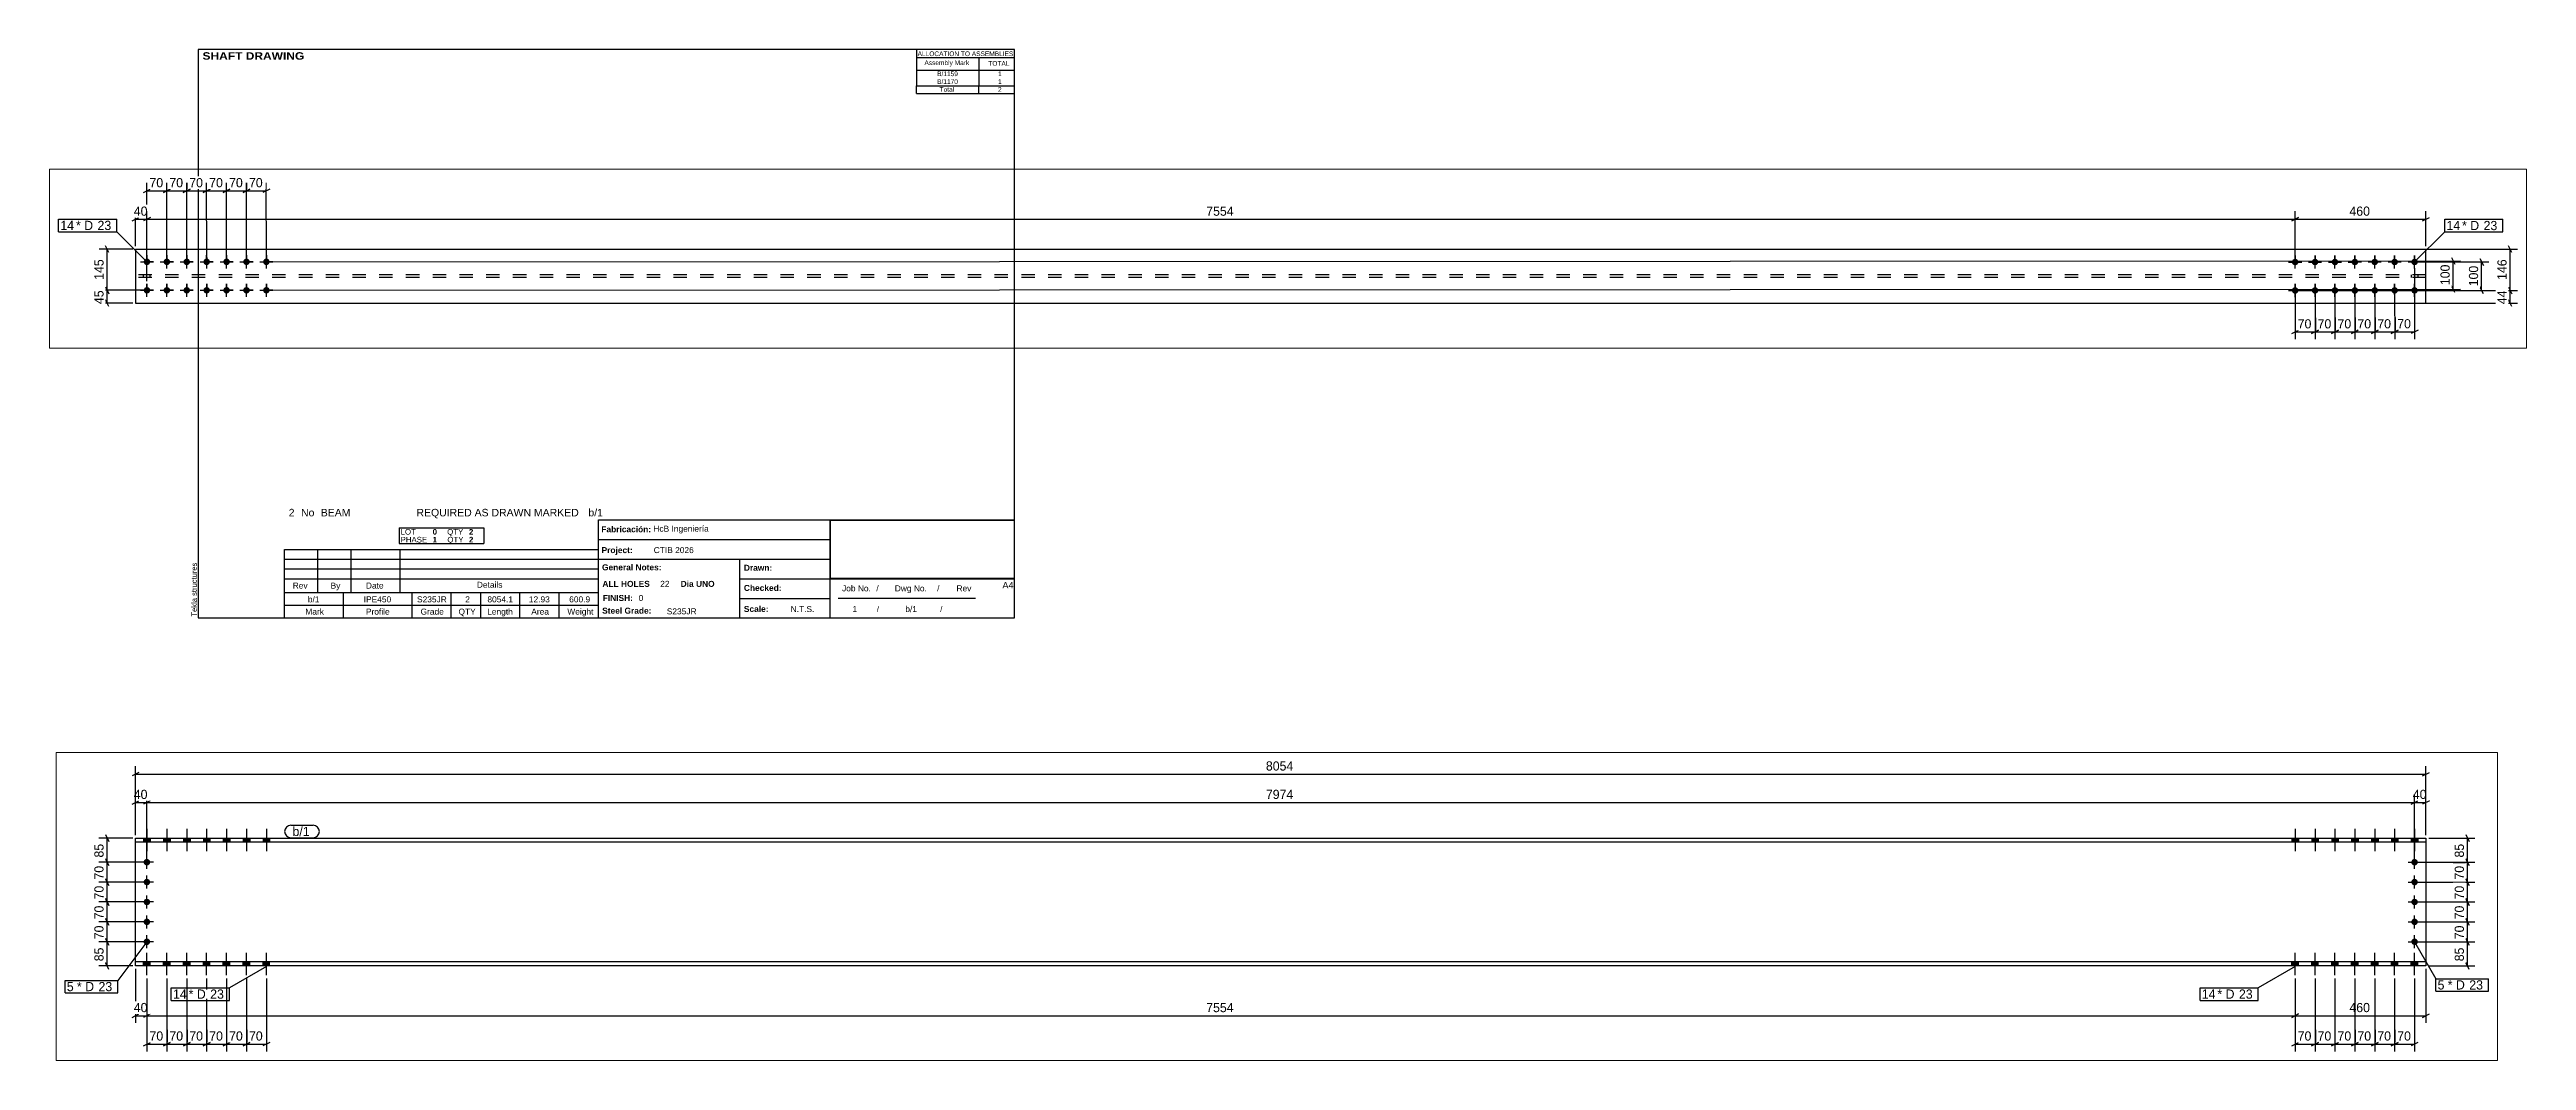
# Paper-space layout 'Layout1' of a CAD drawing. Header units: millimetres. Extents: x -47 to 824, y -151 to 205.
# The model-space entities are those that its viewports show. They can reach past a viewport. Long polylines and large blocks are cut down to what shows.
import ezdxf

# ---------------------------------------------------------------- set-up
doc = ezdxf.new("R2010")
doc.units = ezdxf.units.MM
doc.linetypes.add('DXK_LINE_DOT2', pattern=[3.9198, 1.9599, -1.9599])
doc.linetypes.add('DXK_LINE_DOT4', pattern=[0.9408, 0.4704, -0.4704])
doc.layers.add('Viewport layer', color=7, linetype='Continuous', plot=False)
doc.styles.add('Arial', font='ARIAL.TTF', dxfattribs={"height": 0.2})
doc.styles.add('Arial Black', font='ARIBLK.TTF', dxfattribs={"height": 0.2})
doc.styles.add('Arial Bold', font='ARIALBD.TTF', dxfattribs={"height": 0.2})
doc.styles.add('Comic Sans MS', font='COMIC.TTF', dxfattribs={"height": 0.2})

psp = doc.layouts.get("Layout1")

# ---------------------------------------------------------------- texts
at = {"color": 7}
for s, height, style, p in [(' SHAFT DRAWING', 2.6342, 'Arial Black', (5.3, 201.42)), ('ALLOCATION TO ASSEMBLIES', 1.6475, 'Arial', (257.95, 202.68)), ('Assembly Mark', 1.6475, 'Arial', (260.35, 199.52)), ('TOTAL', 1.648, 'Arial', (282.81, 199.28)), ('2', 2.64, 'Arial', (36.8, 40.76)), ('No', 2.636, 'Arial', (41.13, 40.76)), ('BEAM', 2.636, 'Arial', (48.08, 40.76)), ('REQUIRED AS DRAWN MARKED', 2.636, 'Arial', (81.71, 40.76)), ('b/1', 2.636, 'Arial', (142.18, 40.76)), ('b/1', 2.109, 'Arial', (43.53, 10.5)), ('IPE450', 2.109, 'Arial', (63.17, 10.5)), ('S235JR', 2.109, 'Arial', (81.91, 10.5)), ('2', 2.11, 'Arial', (98.86, 10.5)), ('8054.1', 2.109, 'Arial', (106.66, 10.5)), ('12.93', 2.109, 'Arial', (121.24, 10.5)), ('600.9', 2.109, 'Arial', (135.43, 10.5)), ('FINISH:', 2.107, 'Arial Bold', (147.22, 11)), ('0', 2.11, 'Arial', (159.84, 11))]:
    psp.add_text(s, height=height, dxfattribs=dict(at, style=style)).set_placement(p)
at = {"color": 7, "linetype": 'Continuous'}
for s, height, style, p in [('B/1159', 1.648, 'Arial', (264.81, 195.63)), ('B/1170', 1.648, 'Arial', (264.81, 192.87)), ('Total', 1.648, 'Arial', (265.67, 190.12)), ('2', 1.65, 'Arial', (286.21, 190.12)), ('1', 1.65, 'Arial', (286.23, 195.63)), ('1', 1.65, 'Arial', (286.23, 192.87)), ('LOT', 1.977, 'Arial', (76.13, 34.33)), ('0', 1.98, 'Arial Bold', (87.41, 34.33)), ('QTY', 1.977, 'Arial', (92.51, 34.33)), ('2', 1.98, 'Arial Bold', (100.18, 34.33)), ('Fabricación:', 2.1074, 'Arial Bold', (146.73, 35.16)), ('HcB Ingeniería', 2.1088, 'Arial', (165.02, 35.36)), ('PHASE', 1.977, 'Arial', (76.13, 31.57)), ('1', 1.98, 'Arial Bold', (87.41, 31.57)), ('QTY', 1.977, 'Arial', (92.58, 31.57)), ('2', 1.98, 'Arial Bold', (100.18, 31.57)), ('Project:', 2.107, 'Arial Bold', (146.81, 27.83)), ('CTIB 2026', 2.109, 'Arial', (165.14, 27.83)), ('Rev', 2.109, 'Arial', (38.21, 15.35)), ('By', 2.109, 'Arial', (51.53, 15.35)), ('Date', 2.109, 'Arial', (63.94, 15.35)), ('Details', 2.109, 'Arial', (102.96, 15.63)), ('General Notes:', 2.1074, 'Arial Bold', (146.96, 21.78)), ('ALL HOLES', 2.107, 'Arial Bold', (147.1, 15.96)), ('22', 2.109, 'Arial', (167.43, 15.96)), ('Dia UNO', 2.107, 'Arial Bold', (174.62, 15.96)), ('Drawn:', 2.107, 'Arial Bold', (196.85, 21.62)), ('A4', 2.307, 'Arial', (287.76, 15.38)), ('Steel Grade:', 2.1074, 'Arial Bold', (147.01, 6.52)), ('Scale:', 2.107, 'Arial Bold', (196.85, 7.13)), ('Checked:', 2.107, 'Arial Bold', (196.85, 14.53)), ('N.T.S.', 2.109, 'Arial', (213.29, 7.08)), ('Job No.', 2.109, 'Arial', (231.37, 14.37)), ('1', 2.11, 'Arial', (235.04, 7.08)), ('/', 2.11, 'Arial', (243.42, 14.37)), ('/', 1.98, 'Arial', (243.58, 7.08)), ('Dwg No.', 2.109, 'Arial', (249.91, 14.37)), ('b/1', 2.109, 'Arial', (253.62, 7.08)), ('/', 2.11, 'Arial', (264.81, 14.37)), ('/', 1.98, 'Arial', (265.88, 7.08)), ('Rev', 2.109, 'Arial', (271.61, 14.37)), ('Mark', 2.109, 'Arial', (42.64, 6.19)), ('Profile', 2.109, 'Arial', (63.95, 6.19)), ('Grade', 2.109, 'Arial', (83.16, 6.19)), ('QTY', 2.109, 'Arial', (96.49, 6.19)), ('Length', 2.109, 'Arial', (106.58, 6.19)), ('Area', 2.109, 'Arial', (122.09, 6.19)), ('Weight', 2.109, 'Arial', (134.77, 6.19)), ('S235JR', 2.109, 'Arial', (169.74, 6.28))]:
    psp.add_text(s, height=height, dxfattribs=dict(at, style=style)).set_placement(p)
at = {"color": 174, "linetype": 'Continuous', "style": 'Arial'}
psp.add_text('Tekla structures', height=1.9102, rotation=90, dxfattribs=at).set_placement((4.5, 5.5))

msp = doc.modelspace()

# ---------------------------------------------------------------- hatches: boundary and pattern name
at = {"linetype": 'Continuous'}
for points in [[(14017.9, 697.6, -1), (14040.9, 697.6, -1)], [(14041, 782.6), (14018, 782.6), (14018, 768), (14041, 768)], [(14041.1, 782.6), (14018.1, 782.6), (14018.1, 768), (14041.1, 768)], [(14111, 782.6), (14088, 782.6), (14088, 768), (14111, 768)], [(14111.1, 782.6), (14088.1, 782.6), (14088.1, 768), (14111.1, 768)], [(14181, 782.6), (14158, 782.6), (14158, 768), (14181, 768)], [(14181.1, 782.6), (14158.1, 782.6), (14158.1, 768), (14181.1, 768)], [(14251, 782.6), (14228, 782.6), (14228, 768), (14251, 768)], [(14251.1, 782.6), (14228.1, 782.6), (14228.1, 768), (14251.1, 768)], [(14321, 782.6), (14298, 782.6), (14298, 768), (14321, 768)], [(14321.1, 782.6), (14298.1, 782.6), (14298.1, 768), (14321.1, 768)], [(14391, 782.6), (14368, 782.6), (14368, 768), (14391, 768)], [(14391.1, 782.6), (14368.1, 782.6), (14368.1, 768), (14391.1, 768)], [(14461, 782.6), (14438, 782.6), (14438, 768), (14461, 768)], [(14461.1, 782.6), (14438.1, 782.6), (14438.1, 768), (14461.1, 768)], [(21595, 782.6), (21572, 782.6), (21572, 768), (21595, 768)], [(21595, 782.6), (21572, 782.6), (21572, 768), (21595, 768)], [(21665, 782.6), (21642, 782.6), (21642, 768), (21665, 768)], [(21665, 782.6), (21642, 782.6), (21642, 768), (21665, 768)], [(21735, 782.6), (21712, 782.6), (21712, 768), (21735, 768)], [(21735, 782.6), (21712, 782.6), (21712, 768), (21735, 768)], [(21805, 782.6), (21782, 782.6), (21782, 768), (21805, 768)], [(21805, 782.6), (21782, 782.6), (21782, 768), (21805, 768)], [(21875, 782.6), (21852, 782.6), (21852, 768), (21875, 768)], [(21875, 782.6), (21852, 782.6), (21852, 768), (21875, 768)], [(21945, 782.6), (21922, 782.6), (21922, 768), (21945, 768)], [(21945, 782.6), (21922, 782.6), (21922, 768), (21945, 768)], [(22015, 782.6), (21992, 782.6), (21992, 768), (22015, 768)], [(22015, 782.6), (21992, 782.6), (21992, 768), (22015, 768)], [(21992, 697.6, -1), (22015, 697.6, -1)], [(14017.9, 627.6, -1), (14040.9, 627.6, -1)], [(21992, 627.6, -1), (22015, 627.6, -1)], [(14017.9, 557.6, -1), (14040.9, 557.6, -1)], [(21992, 557.6, -1), (22015, 557.6, -1)], [(14017.9, 487.6, -1), (14040.9, 487.6, -1)], [(21992, 487.6, -1), (22015, 487.6, -1)], [(14017.9, 417.6, -1), (14040.9, 417.6, -1)], [(21992, 417.6, -1), (22015, 417.6, -1)], [(342.5, 315.7, -1), (342.5, 292.7, -1)], [(412.5, 315.7, -1), (412.5, 292.7, -1)], [(482.5, 315.7, -1), (482.5, 292.7, -1)], [(552.5, 315.7, -1), (552.5, 292.7, -1)], [(622.5, 315.8, -1), (622.5, 292.8, -1)], [(692.5, 315.8, -1), (692.5, 292.8, -1)], [(762.5, 315.8, -1), (762.5, 292.8, -1)], [(7896.4, 315, -1), (7896.4, 292, -1)], [(7966.4, 315.1, -1), (7966.4, 292.1, -1)], [(8036.4, 315.1, -1), (8036.4, 292.1, -1)], [(8106.4, 315.1, -1), (8106.4, 292.1, -1)], [(8176.4, 315.2, -1), (8176.4, 292.2, -1)], [(8246.4, 315.2, -1), (8246.4, 292.2, -1)], [(8316.4, 315.2, -1), (8316.4, 292.2, -1)], [(14041, 347.2), (14018, 347.2), (14018, 332.6), (14041, 332.6)], [(14041.1, 347.2), (14018.1, 347.2), (14018.1, 332.6), (14041.1, 332.6)], [(14111, 347.2), (14088, 347.2), (14088, 332.6), (14111, 332.6)], [(14111.1, 347.2), (14088.1, 347.2), (14088.1, 332.6), (14111.1, 332.6)], [(14181, 347.2), (14158, 347.2), (14158, 332.6), (14181, 332.6)], [(14181.1, 347.2), (14158.1, 347.2), (14158.1, 332.6), (14181.1, 332.6)], [(14251, 347.2), (14228, 347.2), (14228, 332.6), (14251, 332.6)], [(14251.1, 347.2), (14228.1, 347.2), (14228.1, 332.6), (14251.1, 332.6)], [(14321, 347.2), (14298, 347.2), (14298, 332.6), (14321, 332.6)], [(14321.1, 347.2), (14298.1, 347.2), (14298.1, 332.6), (14321.1, 332.6)], [(14391, 347.2), (14368, 347.2), (14368, 332.6), (14391, 332.6)], [(14391.1, 347.2), (14368.1, 347.2), (14368.1, 332.6), (14391.1, 332.6)], [(14461, 347.2), (14438, 347.2), (14438, 332.6), (14461, 332.6)], [(14461.1, 347.2), (14438.1, 347.2), (14438.1, 332.6), (14461.1, 332.6)], [(21595, 347.2), (21572, 347.2), (21572, 332.6), (21595, 332.6)], [(21595, 347.2), (21572, 347.2), (21572, 332.6), (21595, 332.6)], [(21665, 347.2), (21642, 347.2), (21642, 332.6), (21665, 332.6)], [(21665, 347.2), (21642, 347.2), (21642, 332.6), (21665, 332.6)], [(21735, 347.2), (21712, 347.2), (21712, 332.6), (21735, 332.6)], [(21735, 347.2), (21712, 347.2), (21712, 332.6), (21735, 332.6)], [(21805, 347.2), (21782, 347.2), (21782, 332.6), (21805, 332.6)], [(21805, 347.2), (21782, 347.2), (21782, 332.6), (21805, 332.6)], [(21875, 347.2), (21852, 347.2), (21852, 332.6), (21875, 332.6)], [(21875, 347.2), (21852, 347.2), (21852, 332.6), (21875, 332.6)], [(21945, 347.2), (21922, 347.2), (21922, 332.6), (21945, 332.6)], [(21945, 347.2), (21922, 347.2), (21922, 332.6), (21945, 332.6)], [(22015, 347.2), (21992, 347.2), (21992, 332.6), (22015, 332.6)], [(22015, 347.2), (21992, 347.2), (21992, 332.6), (22015, 332.6)], [(342.5, 215.7, -1), (342.5, 192.7, -1)], [(412.5, 215.7, -1), (412.5, 192.7, -1)], [(482.5, 215.7, -1), (482.5, 192.7, -1)], [(552.5, 215.7, -1), (552.5, 192.7, -1)], [(622.5, 215.8, -1), (622.5, 192.8, -1)], [(692.5, 215.8, -1), (692.5, 192.8, -1)], [(762.5, 215.8, -1), (762.5, 192.8, -1)], [(7896.4, 215, -1), (7896.4, 192, -1)], [(7966.4, 215.1, -1), (7966.4, 192.1, -1)], [(8036.4, 215.1, -1), (8036.4, 192.1, -1)], [(8106.4, 215.1, -1), (8106.4, 192.1, -1)], [(8176.4, 215.2, -1), (8176.4, 192.2, -1)], [(8246.4, 215.2, -1), (8246.4, 192.2, -1)], [(8316.4, 215.2, -1), (8316.4, 192.2, -1)]]:
    msp.add_hatch(color=3, dxfattribs=at).paths.add_polyline_path(points)

# ---------------------------------------------------------------- linework, layer by layer
at = {"color": 8, "linetype": 'Continuous'}
for p, q in [((13989.4, 1007.6), (22043.5, 1007.6)), ((13977.4, 901.6), (14001.4, 913.6)), ((13989.4, 792.6), (13989.4, 936)), ((13989.4, 907.6), (14029.4, 907.6)), ((14041.4, 913.6), (14017.4, 901.6)), ((14041.4, 913.6), (14017.4, 901.6)), ((14029.4, 707.6), (14029.4, 936)), ((14029.4, 707.6), (14029.4, 936)), ((21991.5, 901.6), (22015.5, 913.6)), ((22003.5, 707.6), (22003.5, 936)), ((22003.5, 907.6), (22043.5, 907.6)), ((22055.5, 913.6), (22031.5, 901.6)), ((22043.5, 792.6), (22043.5, 936)), ((13883.4, 794.6), (13895.4, 770.6)), ((22183.4, 794.6), (22195.4, 770.6)), ((13979.4, 782.6), (13861, 782.6)), ((14019.4, 697.6), (13861, 697.6)), ((13883.4, 709.6), (13895.4, 685.6)), ((13889.4, 627.6), (13889.4, 697.6)), ((22013.5, 697.6), (22215, 697.6)), ((22053.5, 782.6), (22215, 782.6)), ((22183.4, 709.6), (22195.4, 685.6)), ((22189.4, 627.6), (22189.4, 697.6)), ((14019.4, 627.6), (13861, 627.6)), ((13895.4, 615.6), (13883.4, 639.6)), ((22013.5, 627.6), (22215, 627.6)), ((22195.4, 615.6), (22183.4, 639.6)), ((330.3, 548.1), (354.3, 560.1)), ((342.5, 314.2), (342.3, 582.5)), ((342.3, 554.1), (412.3, 554.1)), ((424.3, 560.1), (400.3, 548.1)), ((412.5, 314.2), (412.3, 582.5)), ((470.3, 548.1), (494.3, 560.1)), ((482.5, 314.2), (482.3, 582.5)), ((482.3, 554.1), (552.3, 554.2)), ((564.3, 560.2), (540.3, 548.2)), ((552.5, 314.2), (552.3, 582.6)), ((610.3, 548.2), (634.3, 560.2)), ((622.5, 314.3), (622.3, 582.6)), ((680.3, 548.2), (704.3, 560.2)), ((692.5, 314.3), (692.3, 582.6)), ((692.3, 554.2), (762.3, 554.3)), ((774.3, 560.3), (750.3, 548.3)), ((762.5, 314.3), (762.3, 582.7)), ((14019.4, 557.6), (13861, 557.6)), ((13895.4, 545.6), (13883.4, 569.6)), ((22013.5, 557.6), (22215, 557.6)), ((22195.4, 545.6), (22183.4, 569.6)), ((290.3, 448), (314.3, 460)), ((302.3, 359), (302.3, 482.4)), ((302.3, 454), (342.5, 454)), ((354.5, 460), (330.5, 448)), ((342.5, 314.2), (342.5, 482.4)), ((7908.4, 460), (7884.4, 448)), ((7884.4, 448), (7908.4, 460)), ((7896.4, 313.5), (7896.4, 482.4)), ((7896.4, 313.5), (7896.4, 482.4)), ((7896.4, 454), (8356.4, 454)), ((8344.4, 448), (8368.4, 460)), ((8356.4, 359), (8356.4, 482.4)), ((14019.4, 487.6), (13861, 487.6)), ((13895.4, 475.6), (13883.4, 499.6)), ((22013.5, 487.6), (22215, 487.6)), ((22195.4, 475.6), (22183.4, 499.6)), ((292.3, 349), (173.9, 349)), ((208.3, 337), (196.3, 361)), ((202.3, 204.2), (202.3, 349)), ((7906.4, 349), (8677.9, 349)), ((8658.3, 337), (8646.3, 361)), ((8652.3, 203.5), (8652.3, 349)), ((14019.4, 417.6), (13861, 417.6)), ((13895.4, 405.6), (13883.4, 429.6)), ((22013.5, 417.6), (22215, 417.6)), ((22183.4, 429.6), (22195.4, 405.6)), ((22189.4, 332.6), (22189.4, 417.6)), ((772.5, 304.4), (8477.9, 308)), ((8446.3, 319.9), (8458.3, 295.9)), ((8452.3, 207.9), (8452.3, 307.9)), ((8546.3, 315.8), (8558.3, 291.9)), ((8552.3, 203.9), (8552.3, 303.9)), ((13979.4, 332.6), (13861, 332.6)), ((13895.4, 320.6), (13883.4, 344.6)), ((13989.4, 322.6), (13989.4, 132)), ((14029.5, 287.9), (14029.5, 132)), ((14029.5, 287.9), (14029.5, 132)), ((14099.6, 287.9), (14099.6, 32)), ((14169.6, 287.9), (14169.6, 32)), ((14239.6, 287.9), (14239.6, 32)), ((14309.6, 287.9), (14309.6, 32)), ((14379.6, 287.9), (14379.6, 32)), ((14449.6, 287.9), (14449.6, 32)), ((21583.5, 287.9), (21583.5, 32)), ((21653.5, 287.9), (21653.5, 32)), ((21723.5, 287.9), (21723.5, 32)), ((21933.5, 287.9), (21933.5, 32)), ((22003.5, 287.9), (22003.5, 32)), ((22043.5, 322.6), (22043.5, 132)), ((22053.5, 332.6), (22215, 332.6)), ((22195.4, 320.6), (22183.4, 344.6)), ((332.5, 204.2), (173.9, 204.2)), ((196.3, 216.2), (208.3, 192.2)), ((772.5, 204.4), (8477.9, 208)), ((7896.4, 193.5), (7896.5, 32)), ((7966.4, 193.6), (7966.5, 32)), ((8036.4, 193.6), (8036.5, 32.1)), ((8106.4, 193.6), (8106.5, 32.1)), ((8176.4, 193.7), (8176.5, 32.1)), ((8246.4, 193.7), (8246.5, 32.2)), ((8316.4, 193.7), (8316.5, 32.2)), ((8458.3, 195.9), (8446.3, 219.9)), ((8558.3, 191.9), (8546.3, 215.8)), ((8646.3, 215.5), (8658.3, 191.5)), ((292.3, 159), (173.9, 159)), ((208.3, 147), (196.3, 171)), ((7906.4, 159), (8677.9, 159)), ((8658.3, 147), (8646.3, 171)), ((13977.4, 151.6), (14001.4, 163.6)), ((13989.4, 157.6), (14029.5, 157.6)), ((14041.5, 163.6), (14017.5, 151.6)), ((14041.5, 163.6), (14017.5, 151.6)), ((14029.5, 157.6), (21583.5, 157.6)), ((21583.5, 157.6), (22043.5, 157.6)), ((22031.5, 151.6), (22055.5, 163.6)), ((7884.5, 51.6), (7908.5, 63.6)), ((7954.5, 51.6), (7978.5, 63.6)), ((8024.5, 51.7), (8048.5, 63.7)), ((8094.5, 51.7), (8118.5, 63.7)), ((8164.5, 51.7), (8188.5, 63.7)), ((8234.5, 51.8), (8258.5, 63.8)), ((8246.5, 57.8), (8316.5, 57.8)), ((8328.5, 63.8), (8304.5, 51.8)), ((14017.6, 51.6), (14041.6, 63.6)), ((14087.6, 51.6), (14111.6, 63.6)), ((14157.6, 51.6), (14181.6, 63.6)), ((14227.6, 51.6), (14251.6, 63.6)), ((14239.6, 57.6), (14309.6, 57.6)), ((14321.6, 63.6), (14297.6, 51.6)), ((14367.6, 51.6), (14391.6, 63.6)), ((14379.6, 57.6), (14449.6, 57.6)), ((14461.6, 63.6), (14437.6, 51.6)), ((21571.5, 51.6), (21595.5, 63.6)), ((21641.5, 51.6), (21665.5, 63.6)), ((21653.5, 57.6), (21723.5, 57.6)), ((21735.5, 63.6), (21711.5, 51.6)), ((21781.5, 51.6), (21805.5, 63.6)), ((21851.5, 51.6), (21875.5, 63.6)), ((21921.5, 51.6), (21945.5, 63.6)), ((21933.5, 57.6), (22003.5, 57.6)), ((22015.5, 63.6), (21991.5, 51.6))]:
    msp.add_line(p, q, dxfattribs=at)
at = {"color": 3, "linetype": 'Continuous'}
for p, q in [((14029.5, 814.8), (14029.5, 736.6)), ((14029.6, 814.8), (14029.6, 736.6)), ((14099.5, 814.8), (14099.5, 736.6)), ((14099.6, 814.8), (14099.6, 736.6)), ((14169.5, 814.8), (14169.5, 736.6)), ((14169.6, 814.8), (14169.6, 736.6)), ((14239.5, 814.8), (14239.5, 736.6)), ((14239.6, 814.8), (14239.6, 736.6)), ((14309.5, 814.8), (14309.5, 736.6)), ((14309.6, 814.8), (14309.6, 736.6)), ((14379.5, 814.8), (14379.5, 736.6)), ((14379.6, 814.8), (14379.6, 736.6)), ((14449.5, 814.8), (14449.5, 736.6)), ((14449.6, 814.8), (14449.6, 736.6)), ((21583.5, 814.8), (21583.5, 736.6)), ((21583.5, 814.8), (21583.5, 736.6)), ((21653.5, 814.8), (21653.5, 736.6)), ((21653.5, 814.8), (21653.5, 736.6)), ((21723.5, 814.8), (21723.5, 736.6)), ((21723.5, 814.8), (21723.5, 736.6)), ((21793.5, 814.8), (21793.5, 736.6)), ((21793.5, 814.8), (21793.5, 736.6)), ((21863.5, 814.8), (21863.5, 736.6)), ((21863.5, 814.8), (21863.5, 736.6)), ((21933.5, 814.8), (21933.5, 736.6)), ((21933.5, 814.8), (21933.5, 736.6)), ((22003.5, 814.8), (22003.5, 736.6)), ((22003.5, 814.8), (22003.5, 736.6)), ((14052.4, 697.6), (14006.4, 697.6)), ((14018, 782.6), (14018, 768)), ((14018.1, 782.6), (14018.1, 768)), ((14029.4, 674.6), (14029.4, 720.6)), ((14041, 782.6), (14041, 768)), ((14041.1, 782.6), (14041.1, 768)), ((14088, 782.6), (14088, 768)), ((14088.1, 782.6), (14088.1, 768)), ((14111, 782.6), (14111, 768)), ((14111.1, 782.6), (14111.1, 768)), ((14158, 782.6), (14158, 768)), ((14158.1, 782.6), (14158.1, 768)), ((14181, 782.6), (14181, 768)), ((14181.1, 782.6), (14181.1, 768)), ((14228, 782.6), (14228, 768)), ((14228.1, 782.6), (14228.1, 768)), ((14251, 782.6), (14251, 768)), ((14251.1, 782.6), (14251.1, 768)), ((14298, 782.6), (14298, 768)), ((14298.1, 782.6), (14298.1, 768)), ((14321, 782.6), (14321, 768)), ((14321.1, 782.6), (14321.1, 768)), ((14368, 782.6), (14368, 768)), ((14368.1, 782.6), (14368.1, 768)), ((14391, 782.6), (14391, 768)), ((14391.1, 782.6), (14391.1, 768)), ((14438, 782.6), (14438, 768)), ((14438.1, 782.6), (14438.1, 768)), ((14461, 782.6), (14461, 768)), ((14461.1, 782.6), (14461.1, 768)), ((21572, 782.6), (21572, 768)), ((21572, 782.6), (21572, 768)), ((21595, 782.6), (21595, 768)), ((21595, 782.6), (21595, 768)), ((21642, 782.6), (21642, 768)), ((21642, 782.6), (21642, 768)), ((21665, 782.6), (21665, 768)), ((21665, 782.6), (21665, 768)), ((21712, 782.6), (21712, 768)), ((21712, 782.6), (21712, 768)), ((21735, 782.6), (21735, 768)), ((21735, 782.6), (21735, 768)), ((21782, 782.6), (21782, 768)), ((21782, 782.6), (21782, 768)), ((21805, 782.6), (21805, 768)), ((21805, 782.6), (21805, 768)), ((21852, 782.6), (21852, 768)), ((21852, 782.6), (21852, 768)), ((21875, 782.6), (21875, 768)), ((21875, 782.6), (21875, 768)), ((21922, 782.6), (21922, 768)), ((21922, 782.6), (21922, 768)), ((21945, 782.6), (21945, 768)), ((21945, 782.6), (21945, 768)), ((21980.5, 697.6), (22026.5, 697.6)), ((21992, 782.6), (21992, 768)), ((21992, 782.6), (21992, 768)), ((22003.5, 674.6), (22003.5, 720.6)), ((22015, 782.6), (22015, 768)), ((22015, 782.6), (22015, 768)), ((14052.4, 627.6), (14006.4, 627.6)), ((14029.4, 604.6), (14029.4, 650.6)), ((21980.5, 627.6), (22026.5, 627.6)), ((22003.5, 604.6), (22003.5, 650.6)), ((14052.4, 557.6), (14006.4, 557.6)), ((14029.4, 534.6), (14029.4, 580.6)), ((21980.5, 557.6), (22026.5, 557.6)), ((22003.5, 534.6), (22003.5, 580.6)), ((14052.4, 487.6), (14006.4, 487.6)), ((14029.4, 464.6), (14029.4, 510.6)), ((14029.4, 394.6), (14029.4, 440.6)), ((21980.5, 487.6), (22026.5, 487.6)), ((22003.5, 464.6), (22003.5, 510.6)), ((22003.5, 394.6), (22003.5, 440.6)), ((14052.4, 417.6), (14006.4, 417.6)), ((14029.5, 300.4), (14029.5, 378.6)), ((14029.6, 300.4), (14029.6, 378.6)), ((14099.5, 300.4), (14099.5, 378.6)), ((14099.6, 300.4), (14099.6, 378.6)), ((14169.5, 300.4), (14169.5, 378.6)), ((14169.6, 300.4), (14169.6, 378.6)), ((14239.5, 300.4), (14239.5, 378.6)), ((14239.6, 300.4), (14239.6, 378.6)), ((14309.5, 300.4), (14309.5, 378.6)), ((14309.6, 300.4), (14309.6, 378.6)), ((14379.5, 300.4), (14379.5, 378.6)), ((14379.6, 300.4), (14379.6, 378.6)), ((14449.5, 300.4), (14449.5, 378.6)), ((14449.6, 300.4), (14449.6, 378.6)), ((21583.5, 300.4), (21583.5, 378.6)), ((21583.5, 300.4), (21583.5, 378.6)), ((21653.5, 300.4), (21653.5, 378.6)), ((21653.5, 300.4), (21653.5, 378.6)), ((21723.5, 300.4), (21723.5, 378.6)), ((21723.5, 300.4), (21723.5, 378.6)), ((21793.5, 300.4), (21793.5, 378.6)), ((21793.5, 300.4), (21793.5, 378.6)), ((21863.5, 300.4), (21863.5, 378.6)), ((21863.5, 300.4), (21863.5, 378.6)), ((21933.5, 300.4), (21933.5, 378.6)), ((21933.5, 300.4), (21933.5, 378.6)), ((21980.5, 417.6), (22026.5, 417.6)), ((22003.5, 300.4), (22003.5, 378.6)), ((22003.5, 300.4), (22003.5, 378.6)), ((319.5, 304.1), (365.5, 304.2)), ((319.5, 304.1), (334.8, 304.1)), ((342.5, 281.2), (342.4, 327.2)), ((342.4, 327.2), (342.5, 311.8)), ((342.5, 281.2), (342.5, 296.5)), ((365.5, 304.2), (350.1, 304.2)), ((389.5, 304.2), (435.5, 304.2)), ((389.5, 304.2), (404.8, 304.2)), ((412.5, 281.2), (412.4, 327.2)), ((412.4, 327.2), (412.5, 311.9)), ((412.5, 281.2), (412.5, 296.5)), ((435.5, 304.2), (420.1, 304.2)), ((459.5, 304.2), (505.5, 304.2)), ((459.5, 304.2), (474.8, 304.2)), ((482.5, 281.2), (482.4, 327.2)), ((482.4, 327.2), (482.5, 311.9)), ((482.5, 281.2), (482.5, 296.5)), ((505.5, 304.2), (490.1, 304.2)), ((529.5, 304.2), (575.5, 304.3)), ((529.5, 304.2), (544.8, 304.2)), ((552.5, 281.2), (552.4, 327.2)), ((552.4, 327.2), (552.5, 311.9)), ((552.5, 281.2), (552.5, 296.6)), ((575.5, 304.3), (560.1, 304.3)), ((599.5, 304.3), (645.5, 304.3)), ((599.5, 304.3), (614.8, 304.3)), ((622.5, 281.3), (622.4, 327.3)), ((622.4, 327.3), (622.5, 312)), ((622.5, 281.3), (622.5, 296.6)), ((645.5, 304.3), (630.1, 304.3)), ((669.5, 304.3), (715.5, 304.3)), ((669.5, 304.3), (684.8, 304.3)), ((692.5, 281.3), (692.4, 327.3)), ((692.4, 327.3), (692.5, 312)), ((692.5, 281.3), (692.5, 296.6)), ((715.5, 304.3), (700.1, 304.3)), ((739.5, 304.3), (785.5, 304.4)), ((739.5, 304.3), (754.8, 304.3)), ((762.5, 281.3), (762.4, 327.3)), ((762.4, 327.3), (762.5, 312)), ((762.5, 281.3), (762.5, 296.7)), ((785.5, 304.4), (770.1, 304.4)), ((7873.4, 303.5), (7919.4, 303.6)), ((7873.4, 303.5), (7888.7, 303.5)), ((7896.4, 280.5), (7896.4, 326.5)), ((7896.4, 326.5), (7896.4, 311.2)), ((7896.4, 280.5), (7896.4, 295.9)), ((7919.4, 303.6), (7904.1, 303.5)), ((7943.4, 303.6), (7989.4, 303.6)), ((7943.4, 303.6), (7958.7, 303.6)), ((7966.4, 280.6), (7966.4, 326.6)), ((7966.4, 326.6), (7966.4, 311.3)), ((7966.4, 280.6), (7966.4, 295.9)), ((7989.4, 303.6), (7974.1, 303.6)), ((8013.4, 303.6), (8059.4, 303.6)), ((8013.4, 303.6), (8028.7, 303.6)), ((8036.4, 280.6), (8036.4, 326.6)), ((8036.4, 326.6), (8036.4, 311.3)), ((8036.4, 280.6), (8036.4, 295.9)), ((8059.4, 303.6), (8044.1, 303.6)), ((8083.4, 303.6), (8129.4, 303.7)), ((8083.4, 303.6), (8098.7, 303.6)), ((8106.4, 280.6), (8106.4, 326.6)), ((8106.4, 326.6), (8106.4, 311.3)), ((8106.4, 280.6), (8106.4, 296)), ((8129.4, 303.7), (8114.1, 303.6)), ((8153.4, 303.7), (8199.4, 303.7)), ((8153.4, 303.7), (8168.7, 303.7)), ((8176.4, 280.7), (8176.4, 326.7)), ((8176.4, 326.7), (8176.4, 311.4)), ((8176.4, 280.7), (8176.4, 296)), ((8199.4, 303.7), (8184.1, 303.7)), ((8223.4, 303.7), (8269.4, 303.7)), ((8223.4, 303.7), (8238.7, 303.7)), ((8246.4, 280.7), (8246.4, 326.7)), ((8246.4, 326.7), (8246.4, 311.4)), ((8246.4, 280.7), (8246.4, 296)), ((8269.4, 303.7), (8254.1, 303.7)), ((8293.4, 303.7), (8339.4, 303.8)), ((8293.4, 303.7), (8308.7, 303.7)), ((8316.4, 280.7), (8316.4, 326.7)), ((8316.4, 326.7), (8316.4, 311.4)), ((8316.4, 280.7), (8316.4, 296.1)), ((8339.4, 303.8), (8324.1, 303.7)), ((14018, 332.6), (14018, 347.2)), ((14018.1, 332.6), (14018.1, 347.2)), ((14041, 332.6), (14041, 347.2)), ((14041.1, 332.6), (14041.1, 347.2)), ((14088, 332.6), (14088, 347.2)), ((14088.1, 332.6), (14088.1, 347.2)), ((14111, 332.6), (14111, 347.2)), ((14111.1, 332.6), (14111.1, 347.2)), ((14158, 332.6), (14158, 347.2)), ((14158.1, 332.6), (14158.1, 347.2)), ((14181, 332.6), (14181, 347.2)), ((14181.1, 332.6), (14181.1, 347.2)), ((14228, 332.6), (14228, 347.2)), ((14228.1, 332.6), (14228.1, 347.2)), ((14251, 332.6), (14251, 347.2)), ((14251.1, 332.6), (14251.1, 347.2)), ((14298, 332.6), (14298, 347.2)), ((14298.1, 332.6), (14298.1, 347.2)), ((14321, 332.6), (14321, 347.2)), ((14321.1, 332.6), (14321.1, 347.2)), ((14368, 332.6), (14368, 347.2)), ((14368.1, 332.6), (14368.1, 347.2)), ((14391, 332.6), (14391, 347.2)), ((14391.1, 332.6), (14391.1, 347.2)), ((14438, 332.6), (14438, 347.2)), ((14438.1, 332.6), (14438.1, 347.2)), ((14461, 332.6), (14461, 347.2)), ((14461.1, 332.6), (14461.1, 347.2)), ((21572, 332.6), (21572, 347.2)), ((21572, 332.6), (21572, 347.2)), ((21595, 332.6), (21595, 347.2)), ((21595, 332.6), (21595, 347.2)), ((21642, 332.6), (21642, 347.2)), ((21642, 332.6), (21642, 347.2)), ((21665, 332.6), (21665, 347.2)), ((21665, 332.6), (21665, 347.2)), ((21712, 332.6), (21712, 347.2)), ((21712, 332.6), (21712, 347.2)), ((21735, 332.6), (21735, 347.2)), ((21735, 332.6), (21735, 347.2)), ((21782, 332.6), (21782, 347.2)), ((21782, 332.6), (21782, 347.2)), ((21805, 332.6), (21805, 347.2)), ((21805, 332.6), (21805, 347.2)), ((21852, 332.6), (21852, 347.2)), ((21852, 332.6), (21852, 347.2)), ((21875, 332.6), (21875, 347.2)), ((21875, 332.6), (21875, 347.2)), ((21922, 332.6), (21922, 347.2)), ((21922, 332.6), (21922, 347.2)), ((21945, 332.6), (21945, 347.2)), ((21945, 332.6), (21945, 347.2)), ((21992, 332.6), (21992, 347.2)), ((21992, 332.6), (21992, 347.2)), ((22015, 332.6), (22015, 347.2)), ((22015, 332.6), (22015, 347.2)), ((319.5, 204.1), (365.5, 204.2)), ((319.5, 204.1), (334.8, 204.1)), ((342.5, 181.2), (342.5, 227.2)), ((342.5, 227.2), (342.5, 211.8)), ((342.5, 181.2), (342.5, 196.5)), ((365.5, 204.2), (350.2, 204.2)), ((389.5, 204.2), (435.5, 204.2)), ((389.5, 204.2), (404.8, 204.2)), ((412.5, 181.2), (412.5, 227.2)), ((412.5, 227.2), (412.5, 211.9)), ((412.5, 181.2), (412.5, 196.5)), ((435.5, 204.2), (420.2, 204.2)), ((459.5, 204.2), (505.5, 204.2)), ((459.5, 204.2), (474.8, 204.2)), ((482.5, 181.2), (482.5, 227.2)), ((482.5, 227.2), (482.5, 211.9)), ((482.5, 181.2), (482.5, 196.5)), ((505.5, 204.2), (490.2, 204.2)), ((529.5, 204.2), (575.5, 204.3)), ((529.5, 204.2), (544.8, 204.2)), ((552.5, 181.2), (552.5, 227.2)), ((552.5, 227.2), (552.5, 211.9)), ((552.5, 181.2), (552.5, 196.6)), ((575.5, 204.3), (560.2, 204.3)), ((599.5, 204.3), (645.5, 204.3)), ((599.5, 204.3), (614.8, 204.3)), ((622.5, 181.3), (622.5, 227.3)), ((622.5, 227.3), (622.5, 212)), ((622.5, 181.3), (622.5, 196.6)), ((645.5, 204.3), (630.2, 204.3)), ((669.5, 204.3), (715.5, 204.3)), ((669.5, 204.3), (684.8, 204.3)), ((692.5, 181.3), (692.5, 227.3)), ((692.5, 227.3), (692.5, 212)), ((692.5, 181.3), (692.5, 196.6)), ((715.5, 204.3), (700.2, 204.3)), ((739.5, 204.3), (785.5, 204.4)), ((739.5, 204.3), (754.8, 204.3)), ((762.5, 181.3), (762.5, 227.3)), ((762.5, 227.3), (762.5, 212)), ((762.5, 181.3), (762.5, 196.7)), ((785.5, 204.4), (770.2, 204.4)), ((7873.4, 203.5), (7919.4, 203.6)), ((7873.4, 203.5), (7888.8, 203.5)), ((7896.5, 180.5), (7896.4, 226.5)), ((7896.4, 226.5), (7896.4, 211.2)), ((7896.5, 180.5), (7896.4, 195.9)), ((7919.4, 203.6), (7904.1, 203.5)), ((7943.4, 203.6), (7989.4, 203.6)), ((7943.4, 203.6), (7958.8, 203.6)), ((7966.5, 180.6), (7966.4, 226.6)), ((7966.4, 226.6), (7966.4, 211.3)), ((7966.5, 180.6), (7966.4, 195.9)), ((7989.4, 203.6), (7974.1, 203.6)), ((8013.4, 203.6), (8059.4, 203.6)), ((8013.4, 203.6), (8028.8, 203.6)), ((8036.5, 180.6), (8036.4, 226.6)), ((8036.4, 226.6), (8036.4, 211.3)), ((8036.5, 180.6), (8036.4, 195.9)), ((8059.4, 203.6), (8044.1, 203.6)), ((8083.4, 203.6), (8129.4, 203.7)), ((8083.4, 203.6), (8098.8, 203.6)), ((8106.5, 180.6), (8106.4, 226.6)), ((8106.4, 226.6), (8106.4, 211.3)), ((8106.5, 180.6), (8106.4, 196)), ((8129.4, 203.7), (8114.1, 203.6)), ((8153.4, 203.7), (8199.4, 203.7)), ((8153.4, 203.7), (8168.8, 203.7)), ((8176.5, 180.7), (8176.4, 226.7)), ((8176.4, 226.7), (8176.4, 211.4)), ((8176.5, 180.7), (8176.4, 196)), ((8199.4, 203.7), (8184.1, 203.7)), ((8223.4, 203.7), (8269.4, 203.7)), ((8223.4, 203.7), (8238.8, 203.7)), ((8246.5, 180.7), (8246.4, 226.7)), ((8246.4, 226.7), (8246.4, 211.4)), ((8246.5, 180.7), (8246.4, 196)), ((8269.4, 203.7), (8254.1, 203.7)), ((8293.4, 203.7), (8339.4, 203.8)), ((8293.4, 203.7), (8308.8, 203.7)), ((8316.5, 180.7), (8316.4, 226.7)), ((8316.4, 226.7), (8316.4, 211.4)), ((8316.5, 180.7), (8316.4, 196.1)), ((8339.4, 203.8), (8324.1, 203.7))]:
    msp.add_line(p, q, dxfattribs=at)
at = {"color": 7, "linetype": 'Continuous'}
for p, q in [((13989.4, 332.6), (13989.4, 782.6)), ((13989.4, 782.6), (22043.5, 782.6)), ((22043.5, 768), (13989.4, 768)), ((22043.5, 782.6), (22043.5, 332.6)), ((302.3, 349), (302.3, 159)), ((302.3, 349), (8356.4, 349)), ((8356.4, 159), (8356.4, 349)), ((22043.5, 347.2), (13989.4, 347.2)), ((22043.5, 332.6), (13989.4, 332.6)), ((302.3, 159), (8356.4, 159))]:
    msp.add_line(p, q, dxfattribs=at)
at = {"color": 3, "linetype": 'DXK_LINE_DOT2'}
for p, q in [((342.3, 236.2), (342.3, 299.4)), ((342.3, 236.2), (342.3, 299.4)), ((342.3, 236.2), (342.3, 299.4)), ((342.3, 236.2), (342.3, 299.4)), ((342.3, 236.2), (342.3, 299.4)), ((8316.4, 281.9), (8316.4, 218.7)), ((8316.4, 281.9), (8316.4, 218.7)), ((8316.4, 281.9), (8316.4, 218.7)), ((8316.4, 281.9), (8316.4, 218.7)), ((8316.4, 281.9), (8316.4, 218.7)), ((330.8, 249.3), (330.8, 258.7)), ((330.8, 249.3), (330.8, 258.7)), ((330.8, 249.3), (330.8, 258.7)), ((330.8, 249.3), (330.8, 258.7)), ((330.8, 249.3), (330.8, 258.7)), ((353.8, 249.3), (353.8, 258.7)), ((353.8, 249.3), (353.8, 258.7)), ((353.8, 249.3), (353.8, 258.7)), ((353.8, 249.3), (353.8, 258.7)), ((353.8, 249.3), (353.8, 258.7)), ((8304.9, 258.7), (8304.9, 249.3)), ((8304.9, 258.7), (8304.9, 249.3)), ((8304.9, 258.7), (8304.9, 249.3)), ((8304.9, 258.7), (8304.9, 249.3)), ((8304.9, 258.7), (8304.9, 249.3)), ((8327.9, 258.7), (8327.9, 249.3)), ((8327.9, 258.7), (8327.9, 249.3)), ((8327.9, 258.7), (8327.9, 249.3)), ((8327.9, 258.7), (8327.9, 249.3)), ((8327.9, 258.7), (8327.9, 249.3))]:
    msp.add_line(p, q, dxfattribs=at)
at = {"color": 7, "linetype": 'DXK_LINE_DOT4'}
for p, q in [((8356.4, 258.7), (302.3, 258.7)), ((8356.4, 249.3), (302.3, 249.3))]:
    msp.add_line(p, q, dxfattribs=at)

# ---------------------------------------------------------------- wipeouts: each hides what was drawn before it
at = {"color": 0}
for points in [[(83.3, 416.2), (83.3, 448.2), (38, 448.2), (38, 416.2)], [(8473.7, 415.8), (8473.7, 447.8), (8428.5, 447.8), (8428.5, 415.8)], [(13773.9, 243.8), (13773.9, 275.8), (13747.9, 275.8), (13747.9, 243.8)], [(21300.5, 217.4), (21300.5, 249.4), (21255.2, 249.4), (21255.2, 217.4)]]:
    msp.add_wipeout(points, dxfattribs=at)

# ---------------------------------------------------------------- next in the draw order: wipeouts: each hides what was drawn before it
for points in [[(18074.9, 1013.6), (18074.9, 1058.4), (17957.9, 1058.4), (17957.9, 1013.6)], [(22055.9, 913.6), (22055.9, 958.4), (21991, 958.4), (21991, 913.6)], [(14607.8, 789.6), (14607.8, 821.6), (14541.4, 821.6), (14541.4, 789.6)], [(13883.4, 695.1), (13838.6, 695.1), (13838.6, 630.1), (13883.4, 630.1)], [(22183.4, 695.1), (22138.6, 695.1), (22138.6, 630.1), (22183.4, 630.1)], [(409.8, 560.1), (409.8, 604.9), (344.9, 604.9), (344.9, 560.1)], [(549.8, 560.2), (549.8, 605), (484.9, 604.9), (484.9, 560.1)], [(759.8, 560.3), (759.8, 605.1), (694.9, 605), (694.9, 560.2)], [(83.3, 416.2), (83.3, 448.2), (38, 448.2), (38, 416.2)], [(354.8, 460), (354.8, 504.8), (289.9, 504.8), (289.9, 460)], [(8171.9, 460), (8171.9, 504.8), (8080.9, 504.8), (8080.9, 460)], [(8473.7, 415.8), (8473.7, 447.8), (8428.5, 447.8), (8428.5, 415.8)], [(22183.4, 407.6), (22138.6, 407.6), (22138.6, 342.6), (22183.4, 342.6)], [(196.3, 318.7), (151.5, 318.7), (151.5, 234.5), (196.3, 234.5)], [(8446.3, 300), (8401.5, 300), (8401.5, 215.8), (8446.3, 215.9)], [(13773.9, 243.8), (13773.9, 275.8), (13747.9, 275.8), (13747.9, 243.8)], [(22110.5, 249.7), (22110.5, 281.7), (22084.5, 281.7), (22084.5, 249.7)], [(14041.9, 163.6), (14041.9, 208.4), (13977, 208.4), (13977, 163.6)], [(17865, 163.6), (17865, 208.4), (17748, 208.4), (17748, 163.6)], [(21300.5, 217.4), (21300.5, 249.4), (21255.2, 249.4), (21255.2, 217.4)], [(21859, 163.6), (21859, 208.4), (21768, 208.4), (21768, 163.6)], [(8314, 63.8), (8313.9, 108.6), (8249, 108.6), (8249, 63.8)], [(14307, 63.6), (14307, 108.4), (14242.1, 108.4), (14242.1, 63.6)], [(14447, 63.6), (14447, 108.4), (14382.1, 108.4), (14382.1, 63.6)], [(21721, 63.6), (21721, 108.4), (21656.1, 108.4), (21656.1, 63.6)], [(22001, 63.6), (22001, 108.4), (21936.1, 108.4), (21936.1, 63.6)]]:
    msp.add_wipeout(points, dxfattribs=at)

# ---------------------------------------------------------------- next in the draw order: linework, layer by layer
at = {"color": 8, "linetype": 'Continuous'}
for p, q in [((22031.5, 1001.6), (22055.5, 1013.6)), ((22043.5, 792.6), (22043.5, 1036)), ((14029.4, 907.6), (22003.5, 907.6)), ((21991.5, 901.6), (22015.5, 913.6)), ((22003.5, 707.6), (22003.5, 936)), ((14019.4, 697.6), (13861, 697.6)), ((13895.4, 685.6), (13883.4, 709.6)), ((13889.4, 697.6), (13889.4, 782.6)), ((22013.5, 697.6), (22215, 697.6)), ((22195.4, 685.6), (22183.4, 709.6)), ((22189.4, 697.6), (22189.4, 782.6)), ((14019.4, 627.6), (13861, 627.6)), ((13883.4, 639.6), (13895.4, 615.6)), ((13889.4, 557.6), (13889.4, 627.6)), ((22013.5, 627.6), (22215, 627.6)), ((22183.4, 639.6), (22195.4, 615.6)), ((22189.4, 557.6), (22189.4, 627.6)), ((400.3, 548.1), (424.3, 560.1)), ((412.5, 314.2), (412.3, 582.5)), ((412.3, 554.1), (482.3, 554.1)), ((494.3, 560.1), (470.3, 548.1)), ((482.5, 314.2), (482.3, 582.5)), ((540.3, 548.2), (564.3, 560.2)), ((552.5, 314.2), (552.3, 582.6)), ((622.3, 554.2), (692.3, 554.2)), ((704.3, 560.2), (680.3, 548.2)), ((692.5, 314.3), (692.3, 582.6)), ((354.5, 460), (330.5, 448)), ((342.5, 314.2), (342.5, 482.4)), ((342.5, 454), (7896.4, 454)), ((22013.5, 417.6), (22215, 417.6)), ((22195.4, 405.6), (22183.4, 429.6)), ((8326.4, 303.7), (8577.9, 303.9)), ((14029.6, 287.9), (14029.6, 32)), ((14239.6, 287.9), (14239.6, 32)), ((14309.6, 287.9), (14309.6, 32)), ((14379.6, 287.9), (14379.6, 32)), ((21653.5, 287.9), (21653.5, 32)), ((21723.5, 287.9), (21723.5, 32)), ((21793.5, 287.9), (21793.5, 32)), ((21863.5, 287.9), (21863.5, 32)), ((21933.5, 287.9), (21933.5, 32)), ((332.5, 204.2), (173.9, 204.2)), ((196.3, 216.2), (208.3, 192.2)), ((202.3, 159), (202.3, 204.2)), ((8246.4, 193.7), (8246.5, 32.2)), ((8326.4, 203.7), (8577.9, 203.9)), ((8176.5, 57.7), (8246.5, 57.8)), ((8258.5, 63.8), (8234.5, 51.8)), ((14169.6, 57.6), (14239.6, 57.6)), ((14251.6, 63.6), (14227.6, 51.6)), ((14297.6, 51.6), (14321.6, 63.6)), ((14309.6, 57.6), (14379.6, 57.6)), ((14391.6, 63.6), (14367.6, 51.6)), ((21583.5, 57.6), (21653.5, 57.6)), ((21665.5, 63.6), (21641.5, 51.6)), ((21711.5, 51.6), (21735.5, 63.6)), ((21863.5, 57.6), (21933.5, 57.6)), ((21945.5, 63.6), (21921.5, 51.6))]:
    msp.add_line(p, q, dxfattribs=at)
at = {"color": 7, "linetype": 'Continuous'}
for p, q in [((32, 410.2), (32, 454.2)), ((8422.5, 409.8), (8422.5, 453.8)), ((8316.4, 303.7), (8422.5, 409.8)), ((21249.2, 211.4), (21249.2, 255.4))]:
    msp.add_line(p, q, dxfattribs=at)

# ---------------------------------------------------------------- next in the draw order: texts
at = {"color": 3, "style": 'Comic Sans MS'}
for s, p in [('8054', (17964.3, 1020)), ('40', (21997.4, 920)), ('40', (296.3, 466.4)), ('460', (8087.3, 466.4)), ('40', (13983.4, 170)), ('7554', (17754.4, 170)), ('460', (21774.4, 170)), ('70', (14248.5, 70)), ('70', (14388.5, 70)), ('70', (21662.5, 70)), ('70', (21942.5, 70))]:
    msp.add_text(s, height=32.38, dxfattribs=at).set_placement(p)
for s, rotation, p in [('70', 90.00021, (13877, 636.5)), ('70', 90.00021, (22177, 636.5)), ('70', 0.02865, (351.3, 566.5)), ('70', 0.02865, (491.3, 566.5)), ('70', 0.02865, (701.3, 566.6)), ('85', 90.00021, (22177, 349)), ('145', 90.00021, (189.9, 240.9)), ('100', 90.02886, (8439.9, 222.3)), ('70', 0.02865, (8255.4, 70.2))]:
    msp.add_text(s, height=32.38, rotation=rotation, dxfattribs=at).set_placement(p)

# ---------------------------------------------------------------- next in the draw order: wipeouts: each hides what was drawn before it
at = {"color": 0}
for points in [[(14607.8, 789.6), (14607.8, 821.6), (14541.4, 821.6), (14541.4, 789.6)], [(159.1, 416.2), (159.1, 448.2), (92.9, 448.2), (92.9, 416.2)], [(8549.5, 415.8), (8549.5, 447.8), (8483.3, 447.8), (8483.3, 415.8)], [(13849.7, 243.8), (13849.7, 275.8), (13783.5, 275.8), (13783.5, 243.8)], [(22110.5, 249.7), (22110.5, 281.7), (22084.5, 281.7), (22084.5, 249.7)], [(21376.3, 217.4), (21376.3, 249.4), (21310.1, 249.4), (21310.1, 217.4)]]:
    msp.add_wipeout(points, dxfattribs=at)

# ---------------------------------------------------------------- next in the draw order: linework, layer by layer
at = {"color": 7, "linetype": 'Continuous'}
for p, q in [((14535.4, 827.6), (14613.8, 827.6)), ((14535.4, 783.6), (14613.8, 783.6))]:
    msp.add_line(p, q, dxfattribs=at)
for centre, start, end in [((14535.4, 805.6), 90, 270), ((14613.8, 805.6), 270, 90)]:
    msp.add_arc(centre, 22, start, end, dxfattribs=at)

# ---------------------------------------------------------------- next in the draw order: texts
at = {"color": 3, "style": 'Comic Sans MS'}
msp.add_text('b/1', height=32.38, dxfattribs=at).set_placement((14541.4, 789.6))

# ---------------------------------------------------------------- next in the draw order: wipeouts: each hides what was drawn before it
at = {"color": 0}
for points in [[(14041.8, 913.6), (14041.8, 958.4), (13976.9, 958.4), (13976.9, 913.6)], [(18074.9, 913.6), (18074.9, 958.4), (17957.9, 958.4), (17957.9, 913.6)], [(13883.4, 772.6), (13838.6, 772.6), (13838.6, 707.6), (13883.4, 707.6)], [(22183.4, 772.6), (22138.6, 772.6), (22138.6, 707.6), (22183.4, 707.6)], [(13883.4, 625.1), (13838.6, 625.1), (13838.6, 560.1), (13883.4, 560.1)], [(22183.4, 625.1), (22138.6, 625.1), (22138.6, 560.1), (22183.4, 560.1)], [(479.8, 560.1), (479.8, 604.9), (414.9, 604.9), (414.9, 560.1)], [(689.8, 560.2), (689.8, 605), (624.9, 605), (624.9, 560.2)], [(159.1, 416.2), (159.1, 448.2), (92.9, 448.2), (92.9, 416.2)], [(4178, 460), (4178, 504.8), (4060.9, 504.8), (4060.9, 460)], [(8549.5, 415.8), (8549.5, 447.8), (8483.3, 447.8), (8483.3, 415.8)], [(8546.3, 295.9), (8501.5, 295.9), (8501.5, 211.8), (8546.3, 211.8)], [(13849.7, 243.8), (13849.7, 275.8), (13783.5, 275.8), (13783.5, 243.8)], [(22186.3, 249.7), (22186.3, 281.7), (22120.1, 281.7), (22120.1, 249.7)], [(196.3, 214.1), (151.5, 214.1), (151.5, 149.1), (196.3, 149.1)], [(21376.3, 217.4), (21376.3, 249.4), (21310.1, 249.4), (21310.1, 217.4)], [(8244, 63.8), (8243.9, 108.6), (8179, 108.5), (8179, 63.7)], [(14237, 63.6), (14237, 108.4), (14172.1, 108.4), (14172.1, 63.6)], [(14377, 63.6), (14377, 108.4), (14312.1, 108.4), (14312.1, 63.6)], [(21651, 63.6), (21651, 108.4), (21586.1, 108.4), (21586.1, 63.6)], [(21931, 63.6), (21931, 108.4), (21866.1, 108.4), (21866.1, 63.6)]]:
    msp.add_wipeout(points, dxfattribs=at)

# ---------------------------------------------------------------- next in the draw order: linework, layer by layer
at = {"color": 8, "linetype": 'Continuous'}
for p, q in [((14001.4, 1013.6), (13977.4, 1001.6)), ((13989.4, 792.6), (13989.4, 1036)), ((552.3, 554.2), (622.3, 554.2)), ((634.3, 560.2), (610.3, 548.2)), ((622.5, 314.3), (622.3, 582.6)), ((14019.4, 557.6), (13861, 557.6)), ((13883.4, 569.6), (13895.4, 545.6)), ((13889.4, 487.6), (13889.4, 557.6)), ((22013.5, 557.6), (22215, 557.6)), ((22183.4, 569.6), (22195.4, 545.6)), ((22189.4, 487.6), (22189.4, 557.6)), ((14169.6, 287.9), (14169.6, 32)), ((21583.5, 287.9), (21583.5, 132)), ((21583.5, 287.9), (21583.5, 132)), ((21863.5, 287.9), (21863.5, 32)), ((7906.4, 203.5), (8677.9, 203.5)), ((8176.4, 193.7), (8176.5, 32.1)), ((21595.5, 163.6), (21571.5, 151.6)), ((21571.5, 151.6), (21595.5, 163.6)), ((8106.5, 57.7), (8176.5, 57.7)), ((8188.5, 63.7), (8164.5, 51.7)), ((14099.6, 57.6), (14169.6, 57.6)), ((14181.6, 63.6), (14157.6, 51.6)), ((21793.5, 57.6), (21863.5, 57.6)), ((21875.5, 63.6), (21851.5, 51.6))]:
    msp.add_line(p, q, dxfattribs=at)
at = {"color": 7, "linetype": 'Continuous'}
msp.add_line((13741.9, 237.8), (13741.9, 281.8), dxfattribs=at)

# ---------------------------------------------------------------- next in the draw order: texts
at = {"color": 3, "style": 'Comic Sans MS'}
for s, height, p in [('40', 32.38, (13983.3, 920)), ('7974', 32.38, (17964.3, 920)), ('14', 32.38, (38, 416.2)), ('7554', 32.38, (4067.3, 466.4)), ('14', 32.38, (8428.5, 415.8)), ('5', 32.4, (13747.9, 243.8)), ('14', 32.38, (21255.2, 217.4)), ('70', 32.38, (14178.5, 70)), ('70', 32.38, (14318.5, 70)), ('70', 32.38, (21592.5, 70)), ('70', 32.38, (21872.5, 70))]:
    msp.add_text(s, height=height, dxfattribs=at).set_placement(p)
for s, rotation, p in [('85', 90.00021, (13877, 714)), ('85', 90.00021, (22177, 714)), ('70', 90.00021, (13877, 566.5)), ('70', 90.00021, (22177, 566.5)), ('70', 0.02865, (421.3, 566.5)), ('70', 0.02865, (631.3, 566.6)), ('100', 90.02886, (8539.9, 218.2)), ('45', 90.00021, (189.9, 155.5)), ('70', 0.02865, (8185.4, 70.1))]:
    msp.add_text(s, height=32.38, rotation=rotation, dxfattribs=at).set_placement(p)

# ---------------------------------------------------------------- next in the draw order: wipeouts: each hides what was drawn before it
at = {"color": 0}
for points in [[(220.8, 416.2), (220.8, 448.2), (168.7, 448.2), (168.7, 416.2)], [(8611.3, 415.8), (8611.3, 447.8), (8559.1, 447.8), (8559.1, 415.8)], [(13911.5, 243.8), (13911.5, 275.8), (13859.3, 275.8), (13859.3, 243.8)], [(22186.3, 249.7), (22186.3, 281.7), (22120.1, 281.7), (22120.1, 249.7)], [(21438, 217.4), (21438, 249.4), (21385.9, 249.4), (21385.9, 217.4)]]:
    msp.add_wipeout(points, dxfattribs=at)

# ---------------------------------------------------------------- next in the draw order: linework, layer by layer
at = {"color": 7, "linetype": 'Continuous'}
for p in [(22003.5, 417.6), (22078.5, 243.7)]:
    msp.add_line(p, (22078.5, 287.7), dxfattribs=at)

# ---------------------------------------------------------------- next in the draw order: texts
at = {"color": 3, "style": 'Comic Sans MS'}
msp.add_text('5', height=32.4, dxfattribs=at).set_placement((22084.5, 249.7))

# ---------------------------------------------------------------- next in the draw order: wipeouts: each hides what was drawn before it
at = {"color": 0}
for points in [[(619.8, 560.2), (619.8, 605), (554.9, 605), (554.9, 560.2)], [(13883.4, 555.1), (13838.6, 555.1), (13838.6, 490.1), (13883.4, 490.1)], [(22183.4, 555.1), (22138.6, 555.1), (22138.6, 490.1), (22183.4, 490.1)], [(220.8, 416.2), (220.8, 448.2), (168.7, 448.2), (168.7, 416.2)], [(8611.3, 415.8), (8611.3, 447.8), (8559.1, 447.8), (8559.1, 415.8)], [(8646.3, 318.4), (8601.5, 318.4), (8601.5, 234.2), (8646.3, 234.2)], [(13911.5, 243.8), (13911.5, 275.8), (13859.3, 275.8), (13859.3, 243.8)], [(22248, 249.7), (22248, 281.7), (22195.9, 281.7), (22195.9, 249.7)], [(21438, 217.4), (21438, 249.4), (21385.9, 249.4), (21385.9, 217.4)], [(8174, 63.7), (8173.9, 108.5), (8109, 108.5), (8109, 63.7)], [(14167, 63.6), (14167, 108.4), (14102.1, 108.4), (14102.1, 63.6)], [(21861, 63.6), (21861, 108.4), (21796.1, 108.4), (21796.1, 63.6)]]:
    msp.add_wipeout(points, dxfattribs=at)

# ---------------------------------------------------------------- next in the draw order: linework, layer by layer
at = {"color": 7, "linetype": 'Continuous'}
for p, q in [((32, 454.2), (236.4, 454.2)), ((236.4, 410.2), (236.4, 454.2)), ((8422.5, 453.8), (8626.9, 453.8)), ((8626.9, 409.8), (8626.9, 453.8)), ((32, 410.2), (236.4, 410.2)), ((342.5, 304.2), (236.4, 410.2)), ((8422.5, 409.8), (8626.9, 409.8)), ((14029.4, 417.6), (13927.1, 281.8)), ((13741.9, 281.8), (13927.1, 281.8)), ((13927.1, 237.8), (13927.1, 281.8)), ((21583.5, 330.4), (21453.6, 255.4)), ((13741.9, 237.8), (13927.1, 237.8)), ((21249.2, 255.4), (21453.6, 255.4)), ((21249.2, 211.4), (21453.6, 211.4)), ((21453.6, 211.4), (21453.6, 255.4))]:
    msp.add_line(p, q, dxfattribs=at)
at = {"color": 8, "linetype": 'Continuous'}
for p, q in [((14019.4, 487.6), (13861, 487.6)), ((13883.4, 499.6), (13895.4, 475.6)), ((13889.4, 417.6), (13889.4, 487.6)), ((22013.5, 487.6), (22215, 487.6)), ((22183.4, 499.6), (22195.4, 475.6)), ((22189.4, 417.6), (22189.4, 487.6)), ((14099.6, 287.9), (14099.6, 32)), ((21793.5, 287.9), (21793.5, 32)), ((7906.4, 203.5), (8677.9, 203.5)), ((8106.4, 193.6), (8106.5, 32.1)), ((8646.3, 215.5), (8658.3, 191.5)), ((8652.3, 159), (8652.3, 203.5)), ((8036.5, 57.7), (8106.5, 57.7)), ((8118.5, 63.7), (8094.5, 51.7)), ((14029.6, 57.6), (14099.6, 57.6)), ((14111.6, 63.6), (14087.6, 51.6)), ((21723.5, 57.6), (21793.5, 57.6)), ((21805.5, 63.6), (21781.5, 51.6))]:
    msp.add_line(p, q, dxfattribs=at)

# ---------------------------------------------------------------- next in the draw order: texts
at = {"color": 3, "style": 'Comic Sans MS'}
for s, rotation, p in [('70', 0.02865, (561.3, 566.6)), ('70', 90.00021, (13877, 496.5)), ('70', 90.00021, (22177, 496.5)), ('146', 90.00021, (8639.9, 240.6)), ('70', 0.02865, (8115.4, 70.1))]:
    msp.add_text(s, height=32.38, rotation=rotation, dxfattribs=at).set_placement(p)
for s, p in [('* D', (92.9, 416.2)), ('23', (168.7, 416.2)), ('* D', (8483.3, 415.8)), ('23', (8559.1, 415.8)), ('* D', (13783.5, 243.8)), ('23', (13859.3, 243.8)), ('* D', (21310.1, 217.4)), ('23', (21385.9, 217.4)), ('70', (14108.5, 70)), ('70', (21802.5, 70))]:
    msp.add_text(s, height=32.38, dxfattribs=at).set_placement(p)

# ---------------------------------------------------------------- next in the draw order: wipeouts: each hides what was drawn before it
at = {"color": 0}
msp.add_wipeout([(22248, 249.7), (22248, 281.7), (22195.9, 281.7), (22195.9, 249.7)], dxfattribs=at)

# ---------------------------------------------------------------- next in the draw order: linework, layer by layer
at = {"color": 7, "linetype": 'Continuous'}
for p, q in [((22078.5, 287.7), (22263.6, 287.7)), ((22263.6, 243.7), (22263.6, 287.7)), ((22078.5, 243.7), (22263.6, 243.7))]:
    msp.add_line(p, q, dxfattribs=at)

# ---------------------------------------------------------------- next in the draw order: texts
at = {"color": 3, "style": 'Comic Sans MS'}
for s, p in [('* D', (22120.1, 249.7)), ('23', (22195.9, 249.7))]:
    msp.add_text(s, height=32.38, dxfattribs=at).set_placement(p)

# ---------------------------------------------------------------- next in the draw order: wipeouts: each hides what was drawn before it
at = {"color": 0}
for points in [[(13883.4, 485.1), (13838.6, 485.1), (13838.6, 420.1), (13883.4, 420.1)], [(22183.4, 485.1), (22138.6, 485.1), (22138.6, 420.1), (22183.4, 420.1)], [(8646.3, 213.8), (8601.5, 213.8), (8601.5, 148.8), (8646.3, 148.8)], [(14166.6, 217.4), (14166.6, 249.4), (14121.3, 249.4), (14121.3, 217.4)], [(8104, 63.7), (8103.9, 108.5), (8039, 108.5), (8039, 63.7)], [(14097, 63.6), (14097, 108.4), (14032.1, 108.4), (14032.1, 63.6)], [(21791, 63.6), (21791, 108.4), (21726.1, 108.4), (21726.1, 63.6)]]:
    msp.add_wipeout(points, dxfattribs=at)

# ---------------------------------------------------------------- next in the draw order: linework, layer by layer
at = {"color": 8, "linetype": 'Continuous'}
for p, q in [((14019.4, 417.6), (13861, 417.6)), ((13883.4, 429.6), (13895.4, 405.6)), ((13889.4, 332.6), (13889.4, 417.6)), ((8036.4, 193.6), (8036.5, 32.1)), ((7966.5, 57.6), (8036.5, 57.7)), ((8048.5, 63.7), (8024.5, 51.7))]:
    msp.add_line(p, q, dxfattribs=at)

# ---------------------------------------------------------------- next in the draw order: texts
at = {"color": 3, "style": 'Comic Sans MS'}
for s, rotation, p in [('70', 90.00021, (13877, 426.5)), ('70', 90.00021, (22177, 426.5)), ('44', 90.00021, (8639.9, 155.2)), ('70', 0.02865, (8045.4, 70.1))]:
    msp.add_text(s, height=32.38, rotation=rotation, dxfattribs=at).set_placement(p)
for p in [(14038.5, 70), (21732.5, 70)]:
    msp.add_text('70', height=32.38, dxfattribs=at).set_placement(p)

# ---------------------------------------------------------------- next in the draw order: wipeouts: each hides what was drawn before it
at = {"color": 0}
msp.add_wipeout([(14166.6, 217.4), (14166.6, 249.4), (14121.3, 249.4), (14121.3, 217.4)], dxfattribs=at)

# ---------------------------------------------------------------- next in the draw order: linework, layer by layer
at = {"color": 7, "linetype": 'Continuous'}
msp.add_line((14115.3, 211.4), (14115.3, 255.4), dxfattribs=at)

# ---------------------------------------------------------------- next in the draw order: wipeouts: each hides what was drawn before it
at = {"color": 0}
for points in [[(13883.4, 407.6), (13838.6, 407.6), (13838.6, 342.6), (13883.4, 342.6)], [(14242.4, 217.4), (14242.4, 249.4), (14176.2, 249.4), (14176.2, 217.4)], [(8034, 63.7), (8033.9, 108.5), (7969, 108.4), (7969, 63.6)]]:
    msp.add_wipeout(points, dxfattribs=at)

# ---------------------------------------------------------------- next in the draw order: linework, layer by layer
at = {"color": 8, "linetype": 'Continuous'}
for p, q in [((7966.4, 193.6), (7966.5, 32)), ((7896.5, 57.6), (7966.5, 57.6)), ((7978.5, 63.6), (7954.5, 51.6))]:
    msp.add_line(p, q, dxfattribs=at)

# ---------------------------------------------------------------- next in the draw order: texts
at = {"color": 3, "style": 'Comic Sans MS'}
for s, rotation, p in [('85', 90.00021, (13877, 349)), ('70', 0.02865, (7975.4, 70))]:
    msp.add_text(s, height=32.38, rotation=rotation, dxfattribs=at).set_placement(p)

# ---------------------------------------------------------------- next in the draw order: wipeouts: each hides what was drawn before it
at = {"color": 0}
msp.add_wipeout([(14242.4, 217.4), (14242.4, 249.4), (14176.2, 249.4), (14176.2, 217.4)], dxfattribs=at)

# ---------------------------------------------------------------- next in the draw order: texts
at = {"color": 3, "style": 'Comic Sans MS'}
msp.add_text('14', height=32.38, dxfattribs=at).set_placement((14121.3, 217.4))

# ---------------------------------------------------------------- next in the draw order: wipeouts: each hides what was drawn before it
at = {"color": 0}
for points in [[(14304.1, 217.4), (14304.1, 249.4), (14252, 249.4), (14252, 217.4)], [(7964, 63.6), (7963.9, 108.4), (7899, 108.4), (7899, 63.6)]]:
    msp.add_wipeout(points, dxfattribs=at)

# ---------------------------------------------------------------- next in the draw order: texts
at = {"color": 3, "style": 'Comic Sans MS'}
msp.add_text('70', height=32.38, rotation=0.02865, dxfattribs=at).set_placement((7905.4, 70))

# ---------------------------------------------------------------- next in the draw order: wipeouts: each hides what was drawn before it
at = {"color": 0}
msp.add_wipeout([(14304.1, 217.4), (14304.1, 249.4), (14252, 249.4), (14252, 217.4)], dxfattribs=at)

# ---------------------------------------------------------------- next in the draw order: linework, layer by layer
at = {"color": 7, "linetype": 'Continuous'}
for p, q in [((14449.6, 330.4), (14319.7, 255.4)), ((14115.3, 255.4), (14319.7, 255.4)), ((14115.3, 211.4), (14319.7, 211.4)), ((14319.7, 211.4), (14319.7, 255.4))]:
    msp.add_line(p, q, dxfattribs=at)

# ---------------------------------------------------------------- next in the draw order: texts
at = {"color": 3, "style": 'Comic Sans MS'}
for s, p in [('* D', (14176.2, 217.4)), ('23', (14252, 217.4))]:
    msp.add_text(s, height=32.38, dxfattribs=at).set_placement(p)

# ---------------------------------------------------------------- linework, layer by layer
at = {"color": 5, "linetype": 'Continuous'}
for p, q in [((292, 205), (5, 205)), ((5, 205), (5, 5)), ((292, 5), (292, 205)), ((5, 5), (292, 5))]:
    psp.add_line(p, q, dxfattribs=at)
at = {"color": 7, "linetype": 'Continuous'}
for p, q in [((257.51, 205), (257.51, 197.75)), ((257.57, 202.24), (292, 202.24)), ((279.49, 202.24), (279.49, 197.75)), ((257.51, 197.75), (257.51, 195)), ((257.51, 195), (257.51, 192.24)), ((257.51, 189.47), (257.51, 192.23)), ((257.54, 192.23), (292, 192.23)), ((257.57, 197.75), (292, 197.75)), ((279.49, 197.75), (279.49, 195)), ((279.49, 195), (279.49, 192.24)), ((279.49, 189.47), (279.49, 192.23)), ((257.51, 189.47), (292, 189.47)), ((75.68, 36.74), (105.35, 36.74)), ((75.68, 36.74), (75.68, 33.98)), ((105.35, 36.74), (105.35, 33.98)), ((145.72, 5), (145.72, 39.5)), ((145.75, 39.5), (292, 39.5)), ((227.14, 5), (227.14, 39.5)), ((35.31, 13.97), (35.31, 29.15)), ((35.31, 29.15), (145.71, 29.15)), ((47.04, 13.97), (47.04, 29.15)), ((58.77, 13.97), (58.77, 29.15)), ((75.68, 33.98), (75.68, 31.22)), ((75.68, 31.22), (105.35, 31.22)), ((76.02, 13.97), (76.02, 29.15)), ((105.35, 33.98), (105.35, 31.22)), ((145.71, 13.97), (145.71, 29.15)), ((145.72, 32.6), (227.14, 32.6)), ((35.31, 25.7), (145.71, 25.7)), ((35.31, 22.25), (145.71, 22.25)), ((35.31, 18.8), (145.71, 18.8)), ((145.72, 25.7), (227.14, 25.7)), ((195.4, 5), (195.4, 25.7)), ((195.4, 18.8), (292, 18.8)), ((35.31, 13.96), (145.71, 13.97)), ((35.31, 9.49), (35.31, 13.96)), ((35.31, 9.48), (145.72, 9.49)), ((35.31, 5), (35.31, 9.48)), ((56.01, 9.49), (56.01, 13.97)), ((56.01, 5), (56.01, 9.48)), ((80.16, 9.49), (80.16, 13.97)), ((80.16, 5), (80.16, 9.48)), ((93.96, 9.49), (93.96, 13.97)), ((93.96, 5), (93.96, 9.48)), ((104.31, 9.49), (104.31, 13.97)), ((104.31, 5), (104.31, 9.48)), ((118.11, 9.49), (118.11, 13.97)), ((118.11, 5), (118.11, 9.48)), ((131.91, 9.49), (131.91, 13.97)), ((131.91, 5), (131.91, 9.48)), ((195.4, 11.9), (227.14, 11.9)), ((229.99, 11.92), (278.29, 11.92))]:
    psp.add_line(p, q, dxfattribs=at)
at = {"color": 2, "linetype": 'Continuous'}
for p, q in [((227.28, 39.46), (291.86, 39.46)), ((227.29, 19.02), (227.29, 39.46)), ((291.96, 19.03), (291.96, 39.47)), ((227.28, 19.03), (291.86, 19.03))]:
    psp.add_line(p, q, dxfattribs=at)

psp.set_redraw_order([(e.dxf.handle, doc.entitydb.next_handle()) for e in psp.query("TEXT MTEXT ATTDEF DIMENSION ARC_DIMENSION")])  # texts and dimensions are drawn at this point

# ---------------------------------------------------------------- viewports
at = {"layer": 'Viewport layer', "view_target_point": (4354.94, 315.33)}
psp.add_viewport(center=(388.19, 131.41), size=(870.99, 63.06611), view_center_point=(0, 0), view_height=630.66114, dxfattribs=at)
at = {"layer": 'Viewport layer', "view_target_point": (18002.76, 542)}
psp.add_viewport(center=(384.26, -96.47), size=(858.58, 108.4), view_center_point=(0, 0), view_height=1084, status=3, dxfattribs=at)

doc.saveas('drawing.dxf')
